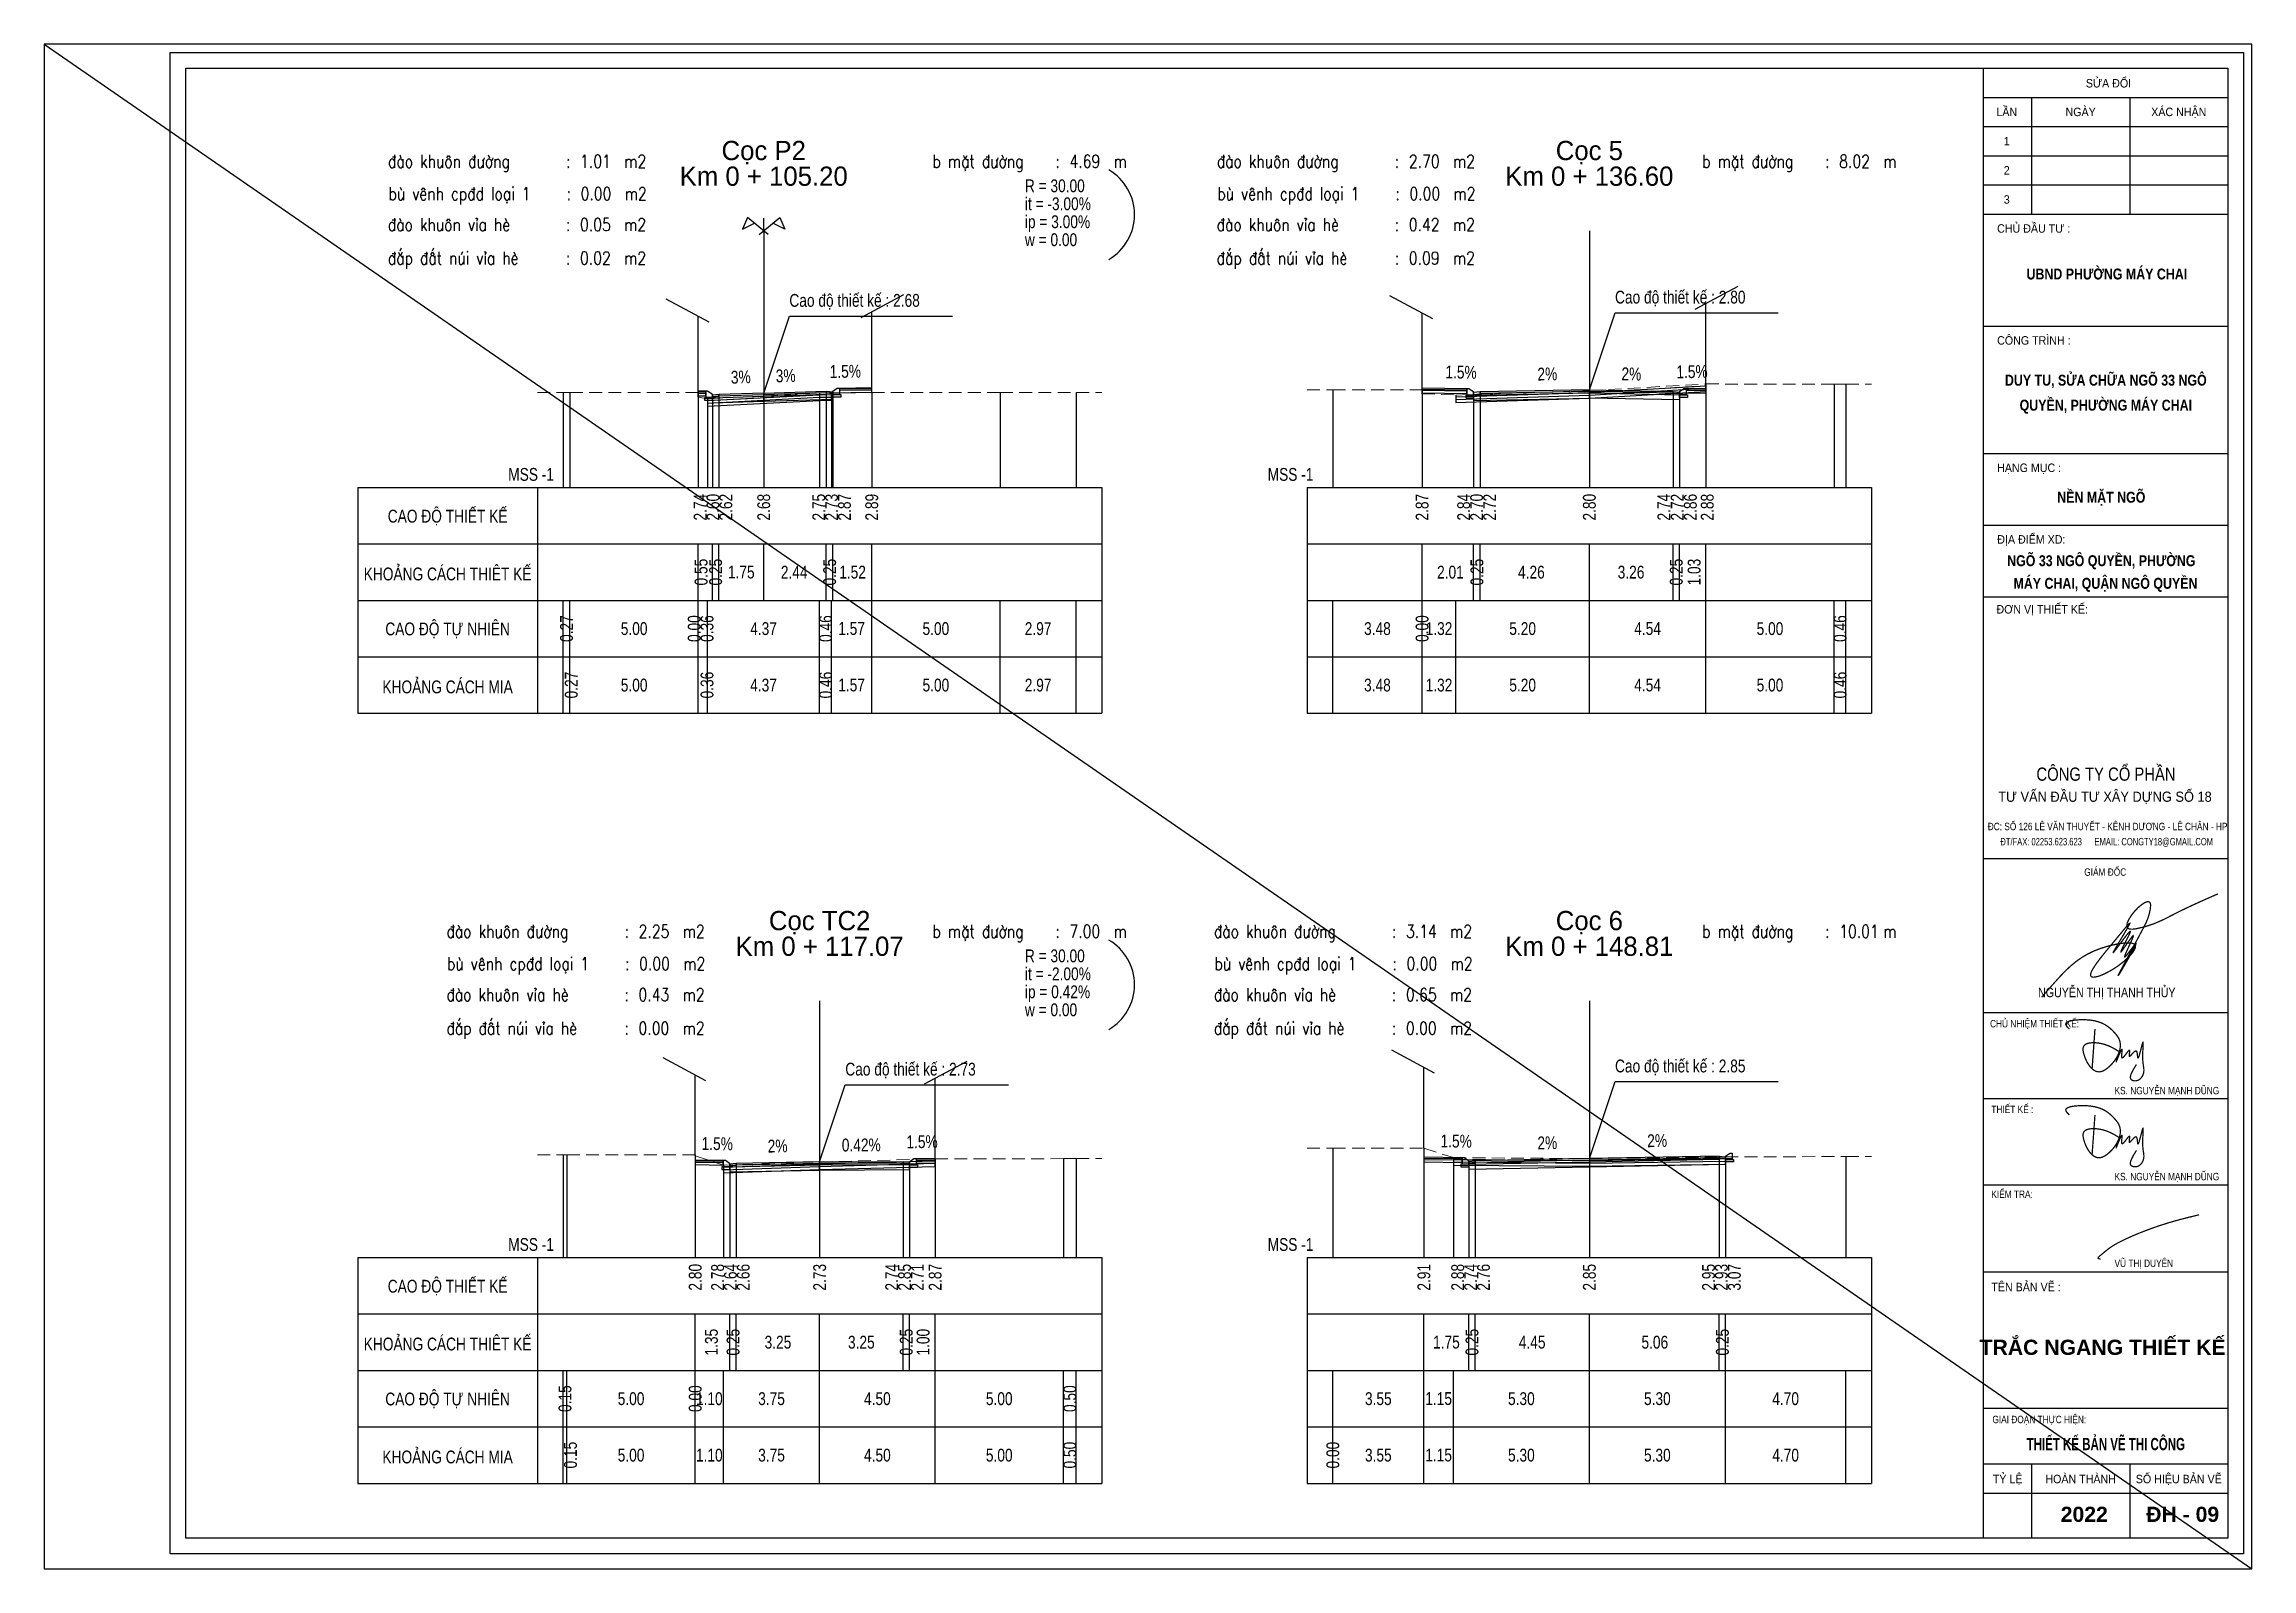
# Model space of a CAD drawing. Header units: inches. Extents: x -58 to 768, y -530 to 197.
# Drawn here: x 589.4 to 675.4, y -160.7 to -101.3 of the extents above; entities that cross this region are included whole.
import ezdxf
from ezdxf.enums import TextEntityAlignment as Align

# ---------------------------------------------------------------- set-up
doc = ezdxf.new("R2010")
doc.units = ezdxf.units.IN
doc.header["$MEASUREMENT"] = 0
doc.linetypes.add('HIDDEN', pattern=[0.375, 0.25, -0.125])
for name, color, linetype in [('Bang TN tu nhien', 3, 'Continuous'), ('BT7-THAY', 7, 'Continuous'), ('DAU_CO', 3, 'Continuous'), ('Dien sieu cao mo rong TN', 3, 'Continuous'), ('Dien thiet ke TN', 2, 'Continuous'), ('Duong cu', 8, 'Continuous'), ('Duong dong trac ngang tu nhien', 9, 'Continuous'), ('ENTTNTHIETKE1', 2, 'Continuous'), ('GHICHU', 7, 'Continuous'), ('KH_VAT', 8, 'Continuous'), ('KHUNGTEN', 5, 'Continuous'), ('Khuon duong1', 14, 'Continuous'), ('Khuon duong4', 14, 'Continuous'), ('Khuon duong8', 14, 'Continuous'), ('Mat duong PD 1', 1, 'Continuous'), ('Ranh dan ngoai PD 1', 3, 'Continuous'), ('T.bao', 6, 'Continuous'), ('thep', 2, 'Continuous'), ('TracNgang', 7, 'Continuous'), ('TXT', 5, 'Continuous'), ('Via he', 6, 'Continuous')]:
    doc.layers.add(name, color=color, linetype=linetype)
for name, color, linetype, lineweight in [('ISO', 153, 'Continuous', 13), ('LC ISO', 160, 'Continuous', 13), ('LC Net dam 1', 30, 'Continuous', 30), ('LC Net khuat', 4, 'HIDDEN', 13), ('LC Net thay', 7, 'Continuous', 25), ('LC Text1', 3, 'Continuous', 20)]:
    doc.layers.add(name, color=color, linetype=linetype, lineweight=lineweight)
doc.layers.add('KCS_Plotter', color=11, linetype='Continuous', plot=False)
doc.styles.add('BangTN', font='viet buddy.shx', dxfattribs={"width": 0.8})
doc.styles.add('LC 3', font='vnsimli.shx', dxfattribs={"width": 0.75})
doc.styles.add('style1', font='')
doc.styles.add('T2', font='', dxfattribs={"width": 0.8})
doc.styles.add('THANG2', font='')
doc.styles.add('VnAvantH-B', font='')
doc.styles.get('style1').set_extended_font_data('.VnAvantH')
doc.styles.get('T2').set_extended_font_data('.VnArialH')
doc.styles.get('THANG2').set_extended_font_data('.VnHelvetInsH', bold=True)
doc.styles.get('VnAvantH-B').set_extended_font_data('.VnAvantH', bold=True)

msp = doc.modelspace()

# ---------------------------------------------------------------- texts
at = {"layer": 'Bang TN tu nhien', "color": 3, "style": 'BangTN', "width": 0.8}
for s, p in [('CAO ĐỘ THIẾT KẾ', (605.084, -119.652)), ('KHOẢNG CÁCH THIÊT KẾ', (605.084, -121.852)), ('CAO ĐỘ TỰ NHIÊN', (605.084, -124.052)), ('KHOẢNG CÁCH MIA', (605.084, -126.252)), ('CAO ĐỘ THIẾT KẾ', (605.084, -149.652)), ('KHOẢNG CÁCH THIÊT KẾ', (605.084, -151.852)), ('CAO ĐỘ TỰ NHIÊN', (605.084, -154.052)), ('KHOẢNG CÁCH MIA', (605.084, -156.252))]:
    msp.add_text(s, height=0.5, dxfattribs=at).set_placement(p, align=Align.MIDDLE)
at = {"layer": 'Dien sieu cao mo rong TN', "style": 'BangTN', "width": 0.8}
for s, p in [('R = 30.00', (627.584, -106.552)), ('it = -3.00%', (627.584, -107.252)), ('ip = 3.00%', (627.584, -107.952)), ('w = 0.00', (627.584, -108.652)), ('R = 30.00', (627.584, -136.552)), ('it = -2.00%', (627.584, -137.252)), ('ip = 0.42%', (627.584, -137.952)), ('w = 0.00', (627.584, -138.652))]:
    msp.add_text(s, height=0.5, dxfattribs=at).set_placement(p, align=Align.TOP_LEFT)
at = {"layer": 'Dien thiet ke TN', "color": 2, "style": 'BangTN', "width": 0.8}
for s, rotation, p in [('3%', 1.71836, (616.522, -114.652)), ('3%', 1.71836, (618.272, -114.6)), ('1.5%', 0.85937, (620.591, -114.43)), ('1.5%', 359.14063, (644.578, -114.462)), ('2%', 1.14576, (647.954, -114.532)), ('2%', 358.85424, (651.214, -114.532)), ('1.5%', 0.85937, (653.591, -114.442)), ('1.5%', 359.14063, (615.588, -144.518)), ('2%', 1.14576, (617.954, -144.608)), ('0.42%', 0.23794, (621.208, -144.569)), ('1.5%', 0.85937, (623.581, -144.44)), ('1.5%', 359.14063, (644.388, -144.418)), ('2%', 1.14576, (647.954, -144.484)), ('2%', 1.14576, (652.234, -144.399))]:
    msp.add_text(s, height=0.5, rotation=rotation, dxfattribs=at).set_placement(p, align=Align.BOTTOM_CENTER)
at = {"layer": 'Dien thiet ke TN', "char_height": 0.5, "attachment_point": 7, "style": 'BangTN'}
for s, insert in [('Cao độ thiết kế : 2.68', (618.404, -111.626)), ('Cao độ thiết kế : 2.80', (650.584, -111.499)), ('Cao độ thiết kế : 2.73', (620.584, -141.575)), ('Cao độ thiết kế : 2.85', (650.584, -141.452))]:
    msp.add_mtext(s, dxfattribs=dict(at, insert=insert))
at = {"layer": 'GHICHU', "color": 0, "style": 'THANG2'}
for s, height, p in [('tr¾c ngang thiÕt kÕ', 0.59123, (669.587, -152.346)), ('2022', 0.5912, (668.873, -158.853)), ('®h - 09', 0.5912, (672.709, -158.853))]:
    msp.add_text(s, height=height, rotation=359.99922, dxfattribs=at).set_placement(p, align=Align.CENTER)
at = {"layer": 'LC Text1', "color": 3, "style": 'LC 3', "width": 0.8}
for s, height, p in [('®µo khu«n ®\xadêng', 0.50002, (602.761, -106.096, 0)), (':', 0.5, (609.701, -106.096, 0)), ('1.01', 0.5, (610.248, -106.096, 0)), ('m2', 0.5, (611.968, -106.096, 0)), ('b mÆt ®\xadêng', 0.50002, (623.982, -106.096, 0)), (':', 0.5, (628.775, -106.096, 0)), ('4.69', 0.5, (629.321, -106.096, 0)), ('m', 0.5, (631.041, -106.096, 0)), ('®µo khu«n ®\xadêng', 0.50002, (635.062, -106.096, 0)), (':', 0.5, (642.003, -106.096, 0)), ('2.70', 0.5, (642.55, -106.096, 0)), ('m2', 0.5, (644.27, -106.096, 0)), ('b mÆt ®\xadêng', 0.50002, (653.982, -106.096, 0)), (':', 0.5, (658.775, -106.096, 0)), ('8.02', 0.5, (659.321, -106.096, 0)), ('m', 0.5, (661.041, -106.096, 0)), ('bï vªnh cp®d lo¹i 1', 0.50002, (602.781, -107.358, 0)), (':', 0.5, (609.722, -107.358, 0)), ('0.00', 0.5, (610.268, -107.358, 0)), ('m2', 0.5, (611.988, -107.358, 0)), ('bï vªnh cp®d lo¹i 1', 0.50002, (635.083, -107.358, 0)), (':', 0.5, (642.024, -107.358, 0)), ('0.00', 0.5, (642.57, -107.358, 0)), ('m2', 0.5, (644.29, -107.358, 0)), ('®µo khu«n vØa hÌ', 0.50002, (602.756, -108.562, 0)), (':', 0.5, (609.697, -108.562, 0)), ('0.05', 0.5, (610.244, -108.562, 0)), ('m2', 0.5, (611.964, -108.562, 0)), ('®µo khu«n vØa hÌ', 0.50002, (635.058, -108.562, 0)), (':', 0.5, (641.999, -108.562, 0)), ('0.42', 0.5, (642.546, -108.562, 0)), ('m2', 0.5, (644.266, -108.562, 0)), ('®¾p ®Êt nói vØa hÌ', 0.50002, (602.756, -109.868, 0)), ('®¾p ®Êt nói vØa hÌ', 0.50002, (635.058, -109.868, 0)), (':', 0.5, (609.697, -109.868, 0)), ('0.02', 0.5, (610.244, -109.868, 0)), ('m2', 0.5, (611.964, -109.868, 0)), (':', 0.5, (641.999, -109.868, 0)), ('0.09', 0.5, (642.546, -109.868, 0)), ('m2', 0.5, (644.266, -109.868, 0)), ('®µo khu«n ®\xadêng', 0.50002, (605.041, -136.096, 0)), (':', 0.5, (611.982, -136.096, 0)), ('2.25', 0.5, (612.528, -136.096, 0)), ('m2', 0.5, (614.248, -136.096, 0)), ('b mÆt ®\xadêng', 0.50002, (623.982, -136.096, 0)), (':', 0.5, (628.775, -136.096, 0)), ('7.00', 0.5, (629.321, -136.096, 0)), ('m', 0.5, (631.041, -136.096, 0)), ('®µo khu«n ®\xadêng', 0.50002, (634.951, -136.096, 0)), (':', 0.5, (641.892, -136.096, 0)), ('3.14', 0.5, (642.438, -136.096, 0)), ('m2', 0.5, (644.158, -136.096, 0)), ('b mÆt ®\xadêng', 0.50002, (653.982, -136.096, 0)), (':', 0.5, (658.775, -136.096, 0)), ('10.01', 0.5, (659.321, -136.096, 0)), ('m', 0.5, (661.041, -136.096, 0)), ('bï vªnh cp®d lo¹i 1', 0.50002, (605.061, -137.358, 0)), (':', 0.5, (612.002, -137.358, 0)), ('0.00', 0.5, (612.549, -137.358, 0)), ('m2', 0.5, (614.269, -137.358, 0)), ('bï vªnh cp®d lo¹i 1', 0.50002, (634.971, -137.358, 0)), (':', 0.5, (641.912, -137.358, 0)), ('0.00', 0.5, (642.458, -137.358, 0)), ('m2', 0.5, (644.178, -137.358, 0)), ('®µo khu«n vØa hÌ', 0.50002, (605.037, -138.562, 0)), (':', 0.5, (611.978, -138.562, 0)), ('0.43', 0.5, (612.524, -138.562, 0)), ('m2', 0.5, (614.244, -138.562, 0)), ('®µo khu«n vØa hÌ', 0.50002, (634.947, -138.562, 0)), (':', 0.5, (641.888, -138.562, 0)), ('0.65', 0.5, (642.434, -138.562, 0)), ('m2', 0.5, (644.154, -138.562, 0)), ('®¾p ®Êt nói vØa hÌ', 0.50002, (605.037, -139.868, 0)), ('0.00', 0.5, (612.524, -139.868, 0)), ('m2', 0.5, (614.244, -139.868, 0)), ('®¾p ®Êt nói vØa hÌ', 0.50002, (634.947, -139.868, 0)), ('0.00', 0.5, (642.434, -139.868, 0)), ('m2', 0.5, (644.154, -139.868, 0)), (':', 0.5, (611.978, -139.868, 0)), (':', 0.5, (641.888, -139.868, 0))]:
    msp.add_text(s, height=height, rotation=359.99922, dxfattribs=at).set_placement(p)
at = {"layer": 'LC Text1', "color": 3, "style": 'BangTN'}
for s, p in [('Cọc P2', (617.404, -105.802)), ('Cọc 5', (649.584, -105.802)), ('Km 0 + 105.20', (617.404, -106.802)), ('Km 0 + 136.60', (649.584, -106.802)), ('Cọc TC2', (619.584, -135.802)), ('Cọc 6', (649.584, -135.802)), ('Km 0 + 117.07', (619.584, -136.802)), ('Km 0 + 148.81', (649.584, -136.802))]:
    msp.add_text(s, height=0.75, dxfattribs=at).set_placement(p, align=Align.CENTER)
at = {"layer": 'LC Text1', "color": 3, "char_height": 0.5, "style": 'BangTN'}
for insert, attachment_point in [((609.23, -118.302), 9), ((637.046, -118.302), 7), ((609.23, -148.302), 9), ((637.046, -148.302), 7)]:
    msp.add_mtext('MSS -1', dxfattribs=dict(at, insert=insert, attachment_point=attachment_point))
at = {"layer": 'TracNgang', "color": 2, "style": 'BangTN', "width": 0.8}
for s, p in [('2.74', (614.927, -118.802)), ('2.60', (615.427, -118.802)), ('2.62', (615.927, -118.802)), ('2.68', (617.404, -118.802)), ('2.75', (619.55, -118.802)), ('2.73', (620.05, -118.802)), ('2.87', (620.55, -118.802)), ('2.89', (621.614, -118.802)), ('2.87', (643.064, -118.802)), ('2.84', (644.685, -118.802)), ('2.70', (645.19, -118.802)), ('2.72', (645.698, -118.802)), ('2.80', (649.584, -118.802)), ('2.74', (652.486, -118.802)), ('2.72', (653.009, -118.802)), ('2.86', (653.52, -118.802)), ('2.88', (654.179, -118.802)), ('2.80', (614.734, -148.802)), ('2.78', (615.606, -148.802)), ('2.64', (616.106, -148.802)), ('2.66', (616.606, -148.802)), ('2.73', (619.584, -148.802)), ('2.74', (622.392, -148.802)), ('2.85', (622.892, -148.802)), ('2.71', (623.392, -148.802)), ('2.87', (624.084, -148.802)), ('2.91', (643.134, -148.802)), ('2.88', (644.452, -148.802)), ('2.74', (644.957, -148.802)), ('2.76', (645.456, -148.802)), ('2.85', (649.584, -148.802)), ('2.95', (654.23, -148.802)), ('2.93', (654.729, -148.802)), ('3.07', (655.234, -148.802))]:
    msp.add_text(s, height=0.5, rotation=90, dxfattribs=at).set_placement(p, align=Align.MIDDLE_RIGHT)
for s, p in [('0.55', (614.963, -121.852)), ('0.25', (615.529, -121.852)), ('0.25', (619.973, -121.852)), ('0.25', (645.201, -121.852)), ('0.25', (652.971, -121.852)), ('1.03', (653.666, -121.852)), ('1.35', (615.365, -151.852)), ('0.25', (616.209, -151.852)), ('0.25', (622.959, -151.852)), ('1.00', (623.615, -151.852)), ('0.25', (645.009, -151.852)), ('0.25', (654.769, -151.852))]:
    msp.add_text(s, height=0.5, rotation=90, dxfattribs=at).set_placement(p, align=Align.MIDDLE)
for s, p in [('1.75', (616.529, -121.852)), ('2.44', (618.591, -121.852)), ('1.52', (620.867, -121.852)), ('2.01', (644.169, -121.852)), ('4.26', (647.325, -121.852)), ('3.26', (651.209, -121.852)), ('3.25', (617.959, -151.852)), ('3.25', (621.209, -151.852)), ('1.75', (644.013, -151.852)), ('4.45', (647.355, -151.852)), ('5.06', (652.135, -151.852))]:
    msp.add_text(s, height=0.5, dxfattribs=at).set_placement(p, align=Align.MIDDLE)
at = {"layer": 'TracNgang', "color": 3, "style": 'BangTN', "width": 0.8}
for s, p in [('0.27', (609.719, -124.052)), ('0.00', (614.694, -124.052)), ('0.36', (615.194, -124.052)), ('0.46', (619.814, -124.052)), ('0.00', (643.064, -124.052)), ('0.46', (659.354, -124.052)), ('0.27', (609.902, -126.252)), ('0.36', (615.194, -126.252)), ('0.46', (619.814, -126.252)), ('0.46', (659.354, -126.252)), ('0.15', (609.659, -154.052)), ('0.00', (614.734, -154.052)), ('0.50', (629.334, -154.052)), ('0.15', (609.872, -156.252)), ('0.50', (629.334, -156.252)), ('0.00', (639.584, -156.252))]:
    msp.add_text(s, height=0.5, rotation=90, dxfattribs=at).set_placement(p, align=Align.MIDDLE)
for s, p in [('5.00', (612.354, -124.052)), ('4.37', (617.399, -124.052)), ('1.57', (620.829, -124.052)), ('5.00', (624.114, -124.052)), ('2.97', (628.099, -124.052)), ('3.48', (641.324, -124.052)), ('1.32', (643.724, -124.052)), ('5.20', (646.984, -124.052)), ('4.54', (651.854, -124.052)), ('5.00', (656.624, -124.052)), ('5.00', (612.354, -126.252)), ('4.37', (617.399, -126.252)), ('1.57', (620.829, -126.252)), ('5.00', (624.114, -126.252)), ('2.97', (628.099, -126.252)), ('3.48', (641.324, -126.252)), ('1.32', (643.724, -126.252)), ('5.20', (646.984, -126.252)), ('4.54', (651.854, -126.252)), ('5.00', (656.624, -126.252)), ('5.00', (612.234, -154.052)), ('1.10', (615.284, -154.052)), ('3.75', (617.709, -154.052)), ('4.50', (621.834, -154.052)), ('5.00', (626.584, -154.052)), ('3.55', (641.359, -154.052)), ('1.15', (643.709, -154.052)), ('5.30', (646.934, -154.052)), ('5.30', (652.234, -154.052)), ('4.70', (657.234, -154.052)), ('5.00', (612.234, -156.252)), ('1.10', (615.284, -156.252)), ('3.75', (617.709, -156.252)), ('4.50', (621.834, -156.252)), ('5.00', (626.584, -156.252)), ('3.55', (641.359, -156.252)), ('1.15', (643.709, -156.252)), ('5.30', (646.934, -156.252)), ('5.30', (652.234, -156.252)), ('4.70', (657.234, -156.252))]:
    msp.add_text(s, height=0.5, dxfattribs=at).set_placement(p, align=Align.MIDDLE)

# ---------------------------------------------------------------- blocks, each defined once
blk = doc.blocks.new('ChieuDungVat1.dwg')
at = {"layer": 'KH_VAT', "color": 6}
for points in [[(2.09, 14.6), (-6.27, 19.07)], [(0, 0), (0, 15.72)]]:
    blk.add_lwpolyline(points, dxfattribs=at)
blk = doc.blocks.new('ChieuDungVat2.dwg')
at = {"layer": 'KH_VAT', "color": 6}
for points in [[(-2.09, 14.6), (6.27, 19.07)], [(0, 0), (0, 15.72)]]:
    blk.add_lwpolyline(points, dxfattribs=at)
blk = doc.blocks.new('bovia')
at = {"layer": 'LC Net thay'}
blk.add_line((0, -0.23), (0, -0.25), dxfattribs=at)
blk.add_lwpolyline([(0, -0.23), (0.26, -0.23), (0.26, -0.131, 0.250765), (0.251, -0.114), (0.085, -0.003, 0.148069), (0.074, 0), (0, 0)], format="xyb", close=True, dxfattribs=at)
blk.add_lwpolyline([(0.26, -0.25), (-0.05, -0.25), (-0.05, -0.35), (0.26, -0.35), (0.26, -0.23)], dxfattribs=at)
blk = doc.blocks.new('chu ki Miss Duyen')
at = {"layer": 'ISO', "ltscale": 2, "const_width": 40}
blk.add_lwpolyline([(843, 225), (838, 225), (836, 225), (834, 225), (832, 225), (830, 226), (828, 226), (827, 226), (826, 226), (825, 226), (824, 226), (823, 226), (821, 226), (820, 227), (819, 227), (818, 227), (817, 227), (816, 227), (815, 227), (814, 227), (813, 228), (812, 228), (810, 228), (809, 228), (808, 228), (807, 229), (806, 229), (805, 229), (804, 229), (803, 230), (801, 230), (800, 230), (799, 230), (798, 231), (797, 231), (795, 231), (794, 232), (793, 232), (792, 232), (791, 233), (789, 233), (788, 233), (787, 234), (786, 234), (785, 235), (783, 235), (782, 235), (781, 236), (780, 236), (779, 237), (778, 237), (777, 238), (776, 238), (776, 238), (775, 238), (775, 239), (774, 239), (774, 239), (773, 239), (773, 240), (772, 240), (771, 240), (771, 240), (770, 241), (770, 241), (769, 241), (769, 242), (768, 242), (768, 242), (767, 242), (767, 243), (766, 243), (766, 243), (765, 244), (765, 244), (765, 244), (764, 245), (764, 245), (763, 245), (763, 246), (762, 246), (762, 246), (762, 247), (761, 247), (761, 247), (760, 248), (760, 248), (760, 248), (759, 249), (759, 249), (759, 249), (758, 250), (758, 250), (758, 250), (758, 251), (757, 251), (757, 251), (757, 252), (756, 252), (756, 253), (756, 253), (756, 253), (756, 254), (755, 254), (755, 255), (755, 255), (755, 255), (755, 256), (755, 256), (754, 257), (754, 257), (754, 257), (754, 258), (754, 258), (754, 259), (754, 259), (754, 260), (754, 260), (754, 260), (754, 261), (754, 261), (754, 262), (754, 262), (754, 263), (754, 263), (754, 263), (754, 264), (754, 264), (754, 265), (754, 265), (754, 266), (754, 266), (754, 267), (754, 267), (755, 268), (755, 268), (755, 269), (755, 269), (755, 270), (755, 270), (755, 270), (756, 271), (756, 271), (756, 272), (756, 272), (756, 273), (757, 273), (757, 274), (757, 274), (757, 275), (758, 275), (758, 276), (758, 276), (758, 277), (759, 277), (759, 278), (759, 278), (759, 279), (760, 279), (760, 280), (760, 280), (761, 281), (761, 281), (761, 282), (762, 282), (762, 283), (762, 283), (763, 284), (763, 284), (763, 285), (764, 285), (764, 286), (764, 286), (765, 287), (766, 288), (767, 289), (767, 290), (768, 291), (769, 293), (770, 294), (771, 295), (771, 296), (772, 297), (773, 298), (774, 299), (775, 300), (776, 301), (777, 302), (778, 303), (778, 304), (780, 306), (781, 307), (782, 308), (783, 309), (784, 310), (785, 311), (786, 312), (786, 312), (787, 313), (788, 314), (789, 315), (790, 316), (791, 317), (792, 318), (792, 319), (793, 320), (794, 321), (795, 322), (796, 323), (797, 324), (797, 324), (798, 325), (799, 326), (800, 327), (801, 328), (801, 329), (802, 330), (803, 330), (804, 331), (805, 332), (805, 333), (806, 334), (807, 335), (808, 336), (808, 336), (809, 337), (810, 338), (811, 339), (811, 340), (812, 340), (813, 341), (814, 343), (816, 344), (817, 346), (819, 348), (820, 349), (822, 351), (823, 352), (824, 354), (826, 355), (827, 357), (829, 358), (830, 360), (831, 361), (834, 364), (840, 370), (842, 372), (845, 376), (848, 379), (851, 382), (853, 386), (856, 389), (859, 392), (862, 395), (865, 398), (867, 401), (870, 404), (873, 407), (876, 411), (879, 414), (882, 417), (885, 420), (887, 423), (890, 427), (893, 430), (896, 433), (899, 436), (902, 440), (905, 443), (908, 446), (911, 449), (914, 453), (917, 456), (920, 459), (923, 462), (926, 466), (928, 469), (931, 472), (934, 476), (937, 479), (940, 482), (943, 486), (946, 489), (949, 492), (953, 495), (956, 499), (959, 502), (962, 505), (965, 509), (968, 512), (971, 515), (974, 519), (977, 522), (980, 525), (983, 529), (986, 532), (989, 535), (992, 538), (996, 542), (999, 545), (1002, 548), (1005, 552), (1008, 555), (1011, 558), (1014, 561), (1017, 565), (1021, 568), (1024, 571), (1027, 574), (1030, 578), (1033, 581), (1036, 584), (1040, 587), (1043, 591), (1046, 594), (1049, 596), (1052, 600), (1056, 603), (1059, 606), (1062, 610), (1065, 613), (1069, 616), (1072, 619), (1075, 622), (1078, 625), (1082, 628), (1085, 631), (1088, 634), (1091, 637), (1095, 640), (1098, 643), (1101, 646), (1105, 649), (1108, 652), (1111, 655), (1114, 658), (1118, 661), (1121, 664), (1124, 667), (1128, 670), (1131, 673), (1134, 676), (1138, 679), (1141, 682), (1144, 685), (1148, 688), (1151, 691), (1154, 694), (1158, 697), (1161, 700), (1165, 702), (1168, 705), (1171, 708), (1175, 711), (1178, 714), (1182, 717), (1185, 720), (1188, 722), (1192, 725), (1195, 728), (1199, 731), (1202, 734), (1205, 736), (1209, 739), (1212, 742), (1216, 745), (1219, 747), (1223, 750), (1226, 753), (1229, 756), (1233, 758), (1236, 761), (1240, 764), (1243, 767), (1247, 769), (1250, 772), (1254, 775), (1257, 777), (1261, 780), (1264, 783), (1268, 785), (1271, 788), (1275, 791), (1278, 793), (1282, 796), (1285, 799), (1289, 801), (1292, 804), (1296, 807), (1299, 809), (1303, 812), (1306, 815), (1310, 817), (1313, 820), (1317, 822), (1320, 825), (1324, 828), (1327, 830), (1331, 833), (1335, 835), (1338, 838), (1342, 840), (1345, 843), (1349, 846), (1352, 848), (1356, 851), (1360, 853), (1363, 856), (1367, 858), (1370, 861), (1374, 863), (1377, 866), (1381, 868), (1385, 871), (1392, 876), (1399, 881), (1406, 886), (1413, 891), (1421, 896), (1428, 901), (1435, 906), (1442, 911), (1447, 915), (1457, 921), (1464, 926), (1471, 931), (1479, 936), (1486, 941), (1493, 946), (1501, 950), (1508, 955), (1515, 960), (1523, 965), (1530, 970), (1537, 975), (1545, 980), (1552, 984), (1559, 989), (1567, 994), (1574, 999), (1582, 1004), (1589, 1008), (1596, 1013), (1604, 1018), (1611, 1023), (1619, 1028), (1626, 1032), (1634, 1037), (1641, 1042), (1648, 1046), (1656, 1051), (1663, 1056), (1671, 1061), (1678, 1065), (1686, 1070), (1693, 1075), (1701, 1079), (1708, 1084), (1716, 1089), (1723, 1093), (1731, 1098), (1738, 1103), (1746, 1107), (1753, 1112), (1761, 1116), (1769, 1121), (1776, 1126), (1784, 1130), (1791, 1135), (1799, 1139), (1806, 1144), (1814, 1148), (1822, 1153), (1829, 1158), (1837, 1162), (1844, 1167), (1852, 1171), (1860, 1176), (1867, 1180), (1875, 1185), (1882, 1189), (1890, 1194), (1898, 1198), (1905, 1203), (1913, 1207), (1921, 1212), (1928, 1216), (1936, 1220), (1943, 1225), (1951, 1229), (1959, 1234), (1964, 1237), (1974, 1243), (1982, 1247), (1989, 1251), (1997, 1256), (2005, 1260), (2012, 1265), (2020, 1269), (2028, 1273), (2036, 1278), (2043, 1282), (2051, 1286), (2059, 1291), (2066, 1295), (2074, 1299), (2082, 1304), (2089, 1308), (2097, 1312), (2105, 1317), (2113, 1321), (2120, 1325), (2128, 1330), (2136, 1334), (2144, 1338), (2151, 1342), (2159, 1347), (2167, 1351), (2175, 1355), (2182, 1359), (2190, 1364), (2198, 1368), (2206, 1372), (2213, 1376), (2221, 1381), (2229, 1385), (2237, 1389), (2244, 1393), (2252, 1397), (2260, 1402), (2268, 1406), (2276, 1410), (2283, 1414), (2291, 1418), (2299, 1422), (2307, 1426), (2315, 1431), (2322, 1435), (2330, 1439), (2338, 1443), (2346, 1447), (2354, 1451), (2361, 1455), (2369, 1459), (2377, 1464), (2385, 1468), (2393, 1472), (2401, 1476), (2408, 1480), (2416, 1484), (2424, 1488), (2432, 1492), (2440, 1496), (2448, 1500), (2456, 1504), (2463, 1508), (2471, 1512), (2479, 1516), (2487, 1520), (2495, 1524), (2503, 1528), (2511, 1532), (2519, 1536), (2526, 1540), (2534, 1544), (2542, 1548), (2550, 1552), (2558, 1556), (2566, 1560), (2574, 1564), (2582, 1568), (2590, 1572), (2598, 1575), (2606, 1579), (2613, 1583), (2621, 1587), (2629, 1591), (2637, 1595), (2645, 1599), (2653, 1603), (2661, 1607), (2669, 1610), (2677, 1614), (2685, 1618), (2693, 1622), (2701, 1626), (2709, 1630), (2717, 1633), (2725, 1637), (2733, 1641), (2741, 1645), (2749, 1649), (2756, 1652), (2764, 1656), (2772, 1660), (2780, 1664), (2788, 1668), (2796, 1671), (2804, 1675), (2812, 1679), (2820, 1683), (2828, 1686), (2836, 1690), (2844, 1694), (2852, 1698), (2860, 1701), (2868, 1705), (2876, 1709), (2884, 1712), (2892, 1716), (2900, 1720), (2908, 1723), (2916, 1727), (2925, 1731), (2933, 1734), (2941, 1738), (2949, 1742), (2957, 1745), (2965, 1749), (2973, 1753), (2981, 1756), (2989, 1760), (2997, 1763), (3005, 1767), (3013, 1771), (3021, 1774), (3029, 1778), (3037, 1781), (3045, 1785), (3053, 1789), (3061, 1792), (3069, 1796), (3078, 1799), (3086, 1803), (3094, 1806), (3102, 1810), (3110, 1813), (3118, 1817), (3126, 1820), (3134, 1824), (3142, 1827), (3150, 1831), (3156, 1833), (3167, 1838), (3175, 1841), (3183, 1845), (3191, 1848), (3199, 1852), (3207, 1855), (3215, 1859), (3223, 1862), (3232, 1866), (3240, 1869), (3248, 1873), (3256, 1876), (3264, 1879), (3272, 1883), (3280, 1886), (3288, 1890), (3297, 1893), (3305, 1896), (3313, 1900), (3321, 1903), (3329, 1907), (3337, 1910), (3345, 1913), (3354, 1917), (3362, 1920), (3370, 1923), (3378, 1927), (3386, 1930), (3394, 1933), (3403, 1937), (3411, 1940), (3419, 1944), (3427, 1947), (3435, 1950), (3452, 1957), (3468, 1963), (3484, 1970), (3501, 1977), (3517, 1983), (3534, 1990), (3550, 1996), (3566, 2003), (3583, 2009), (3599, 2016), (3616, 2022), (3632, 2029), (3648, 2035), (3665, 2042), (3681, 2048), (3698, 2055), (3714, 2061), (3731, 2068), (3747, 2074), (3763, 2081), (3780, 2087), (3796, 2093), (3813, 2100), (3828, 2106)], dxfattribs=at)
blk = doc.blocks.new('nguyen thi thanh thuy')
at = {"layer": 'ISO', "ltscale": 2, "const_width": 40}
blk.add_lwpolyline([(-2685, -1690, -0.006388), (-2178, -1117, -0.008557), (-1977, -905, -0.017087), (-1770, -708, -0.102087), (-833, -161, -0.039833), (-270, -16, -0.020512), (-90, 8, -0.044497), (98, 9, -0.05587), (182, -8, -0.113633), (236, -42, -0.176433), (258, -92, -0.077033), (254, -135, -0.069534), (223, -210, -0.038569), (166, -296, -0.030368), (57, -421, -0.082382), (-675, -942, -0.035158), (-905, -1035, -0.04441), (-1026, -1062, -0.066948), (-1091, -1062, -0.143409), (-1132, -1043, -0.176131), (-1149, -1007, -0.069024), (-1148, -973, -0.059887), (-1131, -911, -0.036714), (-1079, -807, -0.019023), (-1000, -683, -0.011006), (-898, -542, -0.01042), (-645, -222, 0.001355), (-76, 463, -0.031231), (69, 631, -0.180623), (82, 640, -0.602198), (84, 631, -0.055981), (56, 570, -0.010846), (-28, 418, 0.000464), (-371, -161, 0.02324), (-439, -286, 1.627113), (-437, -292, 0.049833), (-397, -245, 0.005496), (-91, 162, -0.011697), (26, 311, -0.051381), (82, 370, -0.288592), (95, 376, -0.379106), (97, 362, -0.040394), (80, 315, -0.015043), (4, 153, 0.026859), (-200, -261, 0.160173), (-204, -278, 0.62441), (-195, -273, 0.034188), (-141, -204, -0.015387), (148, 200, -0.034245), (183, 240, -0.377171), (195, 246, -0.275743), (195, 230, -0.039705), (162, 143, -0.007154), (29, -150, 0.010269), (-53, -335, 0.059207), (-81, -418, 0.494242), (-78, -431, 0.209425), (-61, -421, 0.031522), (-22, -378, 0.012151), (92, -232, -0.015412), (249, -26, -0.066877), (274, -2, -1.012313), (279, -8, -0.055225), (269, -38, -0.019501), (211, -159, -0.008968), (2, -538, -0.00525), (-207, -898, -0.041875), (-284, -1018, -0.365695), (-264, -970, -0.007459), (-39, -543, 0.000828), (491, 447, 0.016244), (598, 659, 0.05881), (711, 1009, 0.039413), (734, 1174, 0.060004), (730, 1242, 0.240646), (692, 1298, 0.134453), (647, 1305, 0.071372), (590, 1291, 0.040684), (523, 1258, 0.056501), (335, 1112, 0.071752), (65, 772, 0.045704), (5, 642, 0.058573), (-12, 565, 0.116475), (-5, 505, 0.165912), (30, 466, 0.096245), (88, 446, 0.048338), (165, 443, 0.036618), (301, 460, 0.062636), (1097, 724, 0.01049), (1469, 913, -0.006081), (1725, 1041, -0.007252), (2275, 1297, -0.003845), (2852, 1552)], format="xyb", dxfattribs=at)
blk = doc.blocks.new('Nguyen Manh Dung')
at = {"layer": 'LC ISO', "const_width": 60}
for points in [[(-1870, 1732), (-1922, 1783), (-1970, 1833), (-2008, 1881), (-2021, 1904), (-2030, 1922), (-2036, 1946), (-2036, 1965), (-2032, 1984), (-2024, 2001), (-2013, 2017), (-1997, 2033), (-1956, 2060), (-1902, 2084), (-1839, 2104), (-1766, 2121), (-1686, 2135), (-1601, 2145), (-1512, 2153), (-1330, 2161), (-1222, 2162), (-1153, 2160), (-1069, 2157), (-989, 2152), (-911, 2144), (-837, 2135), (-695, 2110), (-564, 2078), (-443, 2038), (-329, 1991), (-223, 1936), (-123, 1874), (-29, 1805), (62, 1728), (149, 1645), (256, 1528), (315, 1458), (354, 1407), (390, 1354), (422, 1299), (437, 1269), (469, 1185), (484, 1126), (494, 1065), (499, 1003), (499, 941), (494, 878), (485, 814), (471, 750), (453, 686), (431, 622), (405, 559), (376, 496), (307, 372), (227, 253), (136, 140), (37, 34), (-37, -34), (-125, -106), (-181, -145), (-238, -181), (-295, -210), (-353, -234), (-410, -250), (-483, -260), (-523, -259), (-578, -251), (-632, -234), (-684, -211), (-736, -180), (-785, -143), (-833, -100), (-879, -52), (-923, 1), (-965, 58), (-1005, 119), (-1042, 183), (-1077, 249), (-1138, 388), (-1194, 552), (-1208, 601), (-1223, 671), (-1233, 739), (-1236, 803), (-1230, 862), (-1211, 919), (-1186, 959), (-1148, 997), (-1101, 1027), (-1045, 1052), (-983, 1070), (-915, 1083), (-844, 1090), (-769, 1093), (-693, 1092), (-616, 1088), (-517, 1077), (-468, 1069), (-329, 1041), (-199, 1004), (-78, 960), (38, 909), (148, 854), (254, 795), (460, 671)], [(-814, -118), (-802, 50), (-790, 217), (-778, 385), (-765, 552), (-753, 720), (-741, 888), (-729, 1055), (-717, 1223), (-705, 1390), (-693, 1558), (-681, 1725)], [(477, 775), (449, 689), (422, 605), (409, 565), (396, 525), (384, 487), (373, 450), (361, 415), (351, 382), (342, 351), (333, 323), (325, 298), (319, 275), (313, 256), (309, 240), (306, 227), (304, 218), (304, 214), (305, 213), (306, 215), (308, 217), (310, 221), (313, 227), (315, 232), (318, 240), (326, 258), (336, 280), (346, 306), (358, 334), (370, 365), (384, 398), (398, 433), (427, 504), (457, 575), (472, 609), (486, 641), (500, 671), (514, 699), (526, 723), (538, 744), (548, 761), (553, 767), (557, 773), (561, 777), (565, 780), (568, 781), (571, 781), (573, 779), (575, 776), (576, 771), (577, 764), (578, 756), (578, 746), (577, 735), (577, 723), (575, 695), (572, 664), (569, 631), (565, 596), (560, 527), (558, 494), (558, 464), (560, 438), (561, 426), (564, 416), (566, 408), (570, 401), (574, 395), (580, 391), (584, 390), (590, 390), (597, 392), (605, 396), (613, 401), (622, 408), (631, 416), (641, 425), (662, 447), (684, 472), (707, 500), (731, 530), (779, 593), (802, 623), (825, 652), (846, 678), (866, 701), (875, 710), (884, 719), (892, 726), (900, 732), (906, 737), (913, 740), (918, 741), (922, 740), (926, 737), (929, 732), (931, 725), (931, 717), (932, 706), (931, 694), (930, 680), (929, 666), (925, 634), (920, 601), (915, 568), (912, 536), (910, 522), (909, 508), (909, 496), (909, 485), (911, 476), (913, 469), (914, 466), (920, 461), (925, 461), (931, 462), (937, 465), (945, 470), (953, 476), (962, 484), (971, 493), (981, 503), (1003, 526), (1026, 551), (1076, 605), (1101, 632), (1126, 657), (1150, 679), (1162, 688), (1173, 697), (1184, 704), (1195, 709), (1205, 713), (1214, 715), (1223, 715), (1228, 715), (1239, 710), (1246, 704), (1252, 697), (1258, 688), (1263, 677), (1267, 665), (1275, 639), (1281, 609), (1286, 576), (1290, 543), (1293, 510), (1296, 479), (1299, 451), (1302, 426), (1304, 416), (1306, 405), (1308, 399), (1310, 394), (1312, 389), (1315, 387), (1318, 385), (1321, 385), (1324, 387), (1327, 389), (1331, 393), (1334, 399), (1342, 412), (1350, 430), (1359, 452), (1368, 477), (1377, 505), (1386, 536), (1396, 569), (1406, 605), (1426, 679), (1466, 833), (1475, 870), (1485, 906), (1494, 941), (1502, 973), (1510, 1003), (1518, 1031), (1524, 1055), (1531, 1075), (1538, 1095), (1541, 1104), (1545, 1112), (1549, 1116), (1552, 1117), (1554, 1113), (1556, 1106), (1557, 1095), (1558, 1081), (1558, 1065), (1558, 1045), (1557, 1023), (1557, 998), (1556, 971), (1554, 942), (1553, 911), (1552, 878), (1550, 844), (1546, 772), (1543, 696), (1540, 617), (1538, 537), (1537, 458), (1537, 381), (1540, 306), (1541, 276), (1544, 237), (1547, 204), (1550, 173), (1557, 113), (1565, 57), (1573, 5), (1580, -45), (1586, -93), (1590, -139), (1592, -185), (1590, -230), (1584, -276), (1580, -299), (1573, -328), (1568, -347), (1560, -371), (1551, -395), (1540, -419), (1528, -444), (1515, -467), (1501, -491), (1485, -513), (1469, -535), (1451, -556), (1432, -576), (1412, -594), (1390, -611), (1368, -626), (1344, -640), (1320, -652), (1288, -663), (1267, -668), (1239, -673), (1211, -676), (1183, -677), (1155, -676), (1128, -673), (1103, -668), (1079, -662), (1056, -653), (1039, -645), (1019, -632), (1004, -620), (992, -605), (982, -590), (975, -573), (970, -555), (966, -536), (965, -516), (966, -494), (969, -472), (973, -449), (979, -424), (987, -399), (996, -373), (1006, -346), (1018, -319), (1031, -291), (1060, -233), (1093, -172), (1128, -111), (1166, -48), (1246, 81)]]:
    blk.add_lwpolyline(points, dxfattribs=at)
blk = doc.blocks.new('khung vpn')
at = {"layer": 'Defpoints'}
for p, q in [((52556.46, -4195.446), (52498.758, -4195.446)), ((52498.758, -4195.446), (52498.758, -4235.276)), ((52556.46, -4235.276), (52556.46, -4195.446)), ((52498.758, -4235.276), (52556.46, -4235.276))]:
    blk.add_line(p, q, dxfattribs=at)
at = {"layer": 'KHUNGTEN'}
blk.add_lwpolyline([(52556.243, -4234.885), (52502.048, -4234.885), (52502.048, -4195.662), (52556.243, -4195.662)], close=True, dxfattribs=at)
at = {"layer": 'T.bao'}
for p, q in [((52549.443, -4196.835), (52555.832, -4196.835)), ((52550.703, -4196.835), (52550.703, -4199.885)), ((52553.267, -4196.835), (52553.267, -4199.885)), ((52549.443, -4197.598), (52555.832, -4197.598)), ((52549.443, -4198.36), (52555.832, -4198.36)), ((52549.443, -4199.123), (52555.832, -4199.123)), ((52549.443, -4222.987), (52555.832, -4222.987)), ((52549.443, -4225.241), (52555.832, -4225.241)), ((52549.443, -4227.516), (52555.832, -4227.516)), ((52549.443, -4232.534), (52555.832, -4232.534)), ((52550.703, -4232.534), (52550.703, -4234.474)), ((52553.267, -4232.534), (52553.267, -4234.474)), ((52549.443, -4233.296), (52555.832, -4233.296))]:
    blk.add_line(p, q, dxfattribs=at)
at = {"layer": 'thep'}
for p, q in [((52549.443, -4199.885), (52555.832, -4199.885)), ((52549.443, -4202.81), (52555.832, -4202.81)), ((52549.443, -4206.138), (52555.832, -4206.138)), ((52549.443, -4208.009), (52555.832, -4208.009)), ((52549.443, -4209.881), (52555.832, -4209.881)), ((52549.443, -4216.721), (52555.832, -4216.721)), ((52549.443, -4220.741), (52555.832, -4220.741)), ((52549.443, -4231.083), (52555.832, -4231.083))]:
    blk.add_line(p, q, dxfattribs=at)
for points in [[(52555.832, -4234.474), (52502.459, -4234.474), (52502.459, -4196.073), (52555.832, -4196.073)], [(52555.832, -4196.073), (52555.832, -4234.474), (52549.443, -4234.474), (52549.443, -4196.073)]]:
    blk.add_lwpolyline(points, close=True, dxfattribs=at)
at = {"layer": 'TXT', "linetype": 'Continuous'}
blk.add_line((52555.832, -4196.073), (52555.832, -4234.474), dxfattribs=at)
at = {"layer": 'ISO', "xscale": 0.0007999999999999995, "yscale": 0.0007999999999999995, "zscale": 0.0007999999999999995, "rotation": 352.0676215534355}
blk.add_blockref('chu ki Miss Duyen', (52551.816, -4227.273), dxfattribs=at)
at = {"layer": 'LC Net dam 1'}
for name, p, xscale, yscale, zscale in [('nguyen thi thanh thuy', (52553.202, -4218.934), 0.0008320000000000002, 0.0008320000000000002, 0.0008320000000000002), ('Nguyen Manh Dung', (52552.742, -4222.147), 0.0005625000000000002, 0.0005625000000000002, 0.0005625000000000002), ('Nguyen Manh Dung', (52552.742, -4224.392), 0.0005625000000000002, 0.0005625000000000002, 0.0005625000000000002)]:
    blk.add_blockref(name, p, dxfattribs=dict(at, xscale=xscale, yscale=yscale, zscale=zscale))
at = {"layer": 'BT7-THAY', "linetype": 'ByBlock', "style": 'VnAvantH-B'}
for s, height, width, p in [('ubnd ph\xadêng m¸y chai', 0.28512, 0.85, (52552.67, -4201.592)), ('nÒn mÆt ngâ', 0.28512, 0.85, (52552.525, -4207.424)), ('ngâ 33 ng« quyÒn, PH¦êNG', 0.28512, 0.85, (52552.525, -4209.082)), ('m¸y chai, quËn ng« quyÒn', 0.28512, 0.85, (52552.634, -4209.673)), ('thiÕt kÕ b¶n vÏ thi c«ng', 0.32076, 0.7, (52552.643, -4232.177))]:
    blk.add_text(s, height=height, dxfattribs=dict(at, width=width)).set_placement(p, align=Align.CENTER)
at = {"layer": 'BT7-THAY', "insert": (52552.643, -4204.081), "char_height": 0.28512, "width": 6.5241, "attachment_point": 2, "line_spacing_factor": 1.372151, "style": 'VnAvantH-B'}
blk.add_mtext('{\\W0.85;duy tu, söa ch÷a NGâ 33 ng« quyÒn, PH¦êNG m¸y chai}', dxfattribs=at)
at = {"layer": 'TXT', "linetype": 'Continuous'}
for s, height, style, width, p in [('söa ®æi', 0.2218, 'T2', 0.9, (52552.713, -4196.577)), ('lÇn', 0.2218, 'T2', 0.9, (52550.054, -4197.326)), ('ngµy', 0.2218, 'T2', 0.9, (52551.985, -4197.326)), ('x¸c nhËn', 0.2218, 'T2', 0.9, (52554.55, -4197.326)), ('1', 0.222, 'T2', 0.9, (52550.054, -4198.089)), ('2', 0.222, 'T2', 0.9, (52550.054, -4198.851)), ('3', 0.222, 'T2', 0.9, (52550.054, -4199.614)), ('c«ng ty cæ phÇn', 0.34658, 'T2', 0.8, (52552.648, -4214.689)), ('®c: sè 126 lª v¨n thuyÕt - kªnh d\xad¬ng - lª ch©n - hp', 0.19408, 'T2', 0.8, (52552.689, -4215.98)), ('§T/fax: 02253.623.623      Email: Congty18@gmail.com', 0.19408, 'style1', 0.7, (52552.666, -4216.376)), ('nguyÔn thÞ thanh thñy', 0.24954, 'T2', 0.8, (52552.668, -4220.343)), ('giai ®o¹n thùc hiÖn:', 0.19408, 'T2', 0.8, (52550.904, -4231.471)), ('tû lÖ', 0.2218, 'T2', 0.9, (52550.076, -4233.041)), ('hoµn thµnh', 0.2218, 'T2', 0.9, (52551.985, -4233.041)), ('sè hiÖu b¶n vÏ', 0.22181, 'T2', 0.9, (52554.55, -4233.041))]:
    blk.add_text(s, height=height, dxfattribs=dict(at, style=style, width=width)).set_placement(p, align=Align.CENTER)
at = {"layer": 'TXT', "linetype": 'Continuous', "style": 'T2'}
for s, height, width, p in [('chñ ®Çu t\xad :', 0.22181, 0.9, (52549.802, -4200.371)), ('c«ng tr×nh :', 0.22181, 0.9, (52549.802, -4203.296)), ('h¹ng môc :', 0.2218, 0.9, (52549.802, -4206.623)), ('®Þa ®iÓm xd:', 0.22181, 0.9, (52549.806, -4208.494)), ('®¬n vÞ thiÕt kÕ:', 0.22181, 0.9, (52549.785, -4210.32)), ('gi¸m ®èc', 0.1941, 0.8, (52552.079, -4217.171)), ('chñ nhiÖm thiÕt kÕ:', 0.19408, 0.8, (52549.617, -4221.132)), ('thiÕt kÕ :', 0.1941, 0.8, (52549.651, -4223.371)), ('ks. nguyÔn m¹nh dòng', 0.19408, 0.8, (52552.871, -4222.88)), ('ks. nguyÔn m¹nh dòng', 0.19408, 0.8, (52552.871, -4225.126)), ('kiÓm tra:', 0.1941, 0.8, (52549.651, -4225.587)), ('vò thÞ duyªn', 0.19408, 0.8, (52552.871, -4227.392)), ('tªn b¶n vÏ :', 0.22181, 0.9, (52549.651, -4228.026))]:
    blk.add_text(s, height=height, dxfattribs=dict(at, width=width)).set_placement(p)
at = {"layer": 'TXT', "linetype": 'Continuous', "style": 'T2', "width": 0.9}
blk.add_text('t\xad vÊn ®Çu t\xad x©y dùng sè 18', height=0.26617, dxfattribs=at).set_placement((52552.621, -4215.094), align=Align.MIDDLE)

# ---------------------------------------------------------------- linework, layer by layer
at = {"layer": 'Bang TN tu nhien', "color": 3}
for p, q in [((617.404, -108.552), (617.404, -118.552)), ((649.584, -108.552), (649.584, -118.552)), ((601.584, -118.552), (601.584, -127.352)), ((601.584, -118.552), (630.584, -118.552)), ((608.584, -118.552), (608.584, -127.352)), ((630.584, -118.552), (630.584, -127.352)), ((638.584, -118.552), (638.584, -127.352)), ((638.584, -118.552), (660.584, -118.552)), ((660.584, -118.552), (660.584, -127.352)), ((601.584, -120.752), (630.584, -120.752)), ((638.584, -120.752), (660.584, -120.752)), ((601.584, -122.952), (630.584, -122.952)), ((638.584, -122.952), (660.584, -122.952)), ((601.584, -125.152), (630.584, -125.152)), ((638.584, -125.152), (660.584, -125.152)), ((601.584, -127.352), (630.584, -127.352)), ((638.584, -127.352), (660.584, -127.352)), ((619.584, -138.552), (619.584, -148.552)), ((649.584, -138.552), (649.584, -148.552)), ((601.584, -148.552), (601.584, -157.352)), ((601.584, -148.552), (630.584, -148.552)), ((608.584, -148.552), (608.584, -157.352)), ((630.584, -148.552), (630.584, -157.352)), ((638.584, -148.552), (638.584, -157.352)), ((638.584, -148.552), (660.584, -148.552)), ((660.584, -148.552), (660.584, -157.352)), ((601.584, -150.752), (630.584, -150.752)), ((638.584, -150.752), (660.584, -150.752)), ((601.584, -152.952), (630.584, -152.952)), ((638.584, -152.952), (660.584, -152.952)), ((601.584, -155.152), (630.584, -155.152)), ((638.584, -155.152), (660.584, -155.152)), ((601.584, -157.352), (630.584, -157.352)), ((638.584, -157.352), (660.584, -157.352))]:
    msp.add_line(p, q, dxfattribs=at)
at = {"layer": 'DAU_CO', "linetype": 'Continuous'}
msp.add_line((617.404, -108.552), (617.404, -108.067), dxfattribs=at)
for points in [[(617.579, -108.695), (616.773, -108.036), (616.578, -108.487), (617.049, -108.261)], [(617.23, -108.695), (618.036, -108.036), (618.23, -108.487), (617.76, -108.261)]]:
    msp.add_lwpolyline(points, dxfattribs=at)
at = {"layer": 'Dien sieu cao mo rong TN'}
for centre in [(629.847, -107.927), (629.847, -137.927)]:
    msp.add_arc(centre, 2.011, 300, 60, dxfattribs=at)
at = {"layer": 'Dien thiet ke TN'}
for p, q in [((614.854, -114.805), (614.854, -118.552)), ((615.404, -114.953), (615.404, -118.552)), ((615.654, -114.928), (615.654, -118.552)), ((617.404, -114.876), (617.404, -118.552)), ((617.404, -114.876), (617.404, -118.552)), ((619.844, -114.803), (619.844, -118.552)), ((620.094, -114.842), (620.094, -118.552)), ((645.074, -114.835), (645.074, -118.552)), ((645.324, -114.835), (645.324, -118.552)), ((649.584, -114.749), (649.584, -118.552)), ((649.584, -114.749), (649.584, -118.552)), ((652.844, -114.815), (652.844, -118.552)), ((653.094, -114.835), (653.094, -118.552)), ((654.124, -114.522), (654.124, -118.552)), ((616.084, -144.915), (616.084, -148.552)), ((616.334, -144.89), (616.334, -148.552)), ((619.584, -144.825), (619.584, -148.552)), ((619.584, -144.825), (619.584, -148.552)), ((622.834, -144.812), (622.834, -148.552)), ((623.084, -144.837), (623.084, -148.552)), ((624.084, -144.825), (624.084, -148.552)), ((643.134, -144.791), (643.134, -148.552)), ((644.884, -144.814), (644.884, -148.552)), ((645.134, -144.791), (645.134, -148.552)), ((649.584, -144.702), (649.584, -148.552)), ((649.584, -144.702), (649.584, -148.552)), ((654.644, -144.601), (654.644, -148.552)), ((654.894, -144.626), (654.894, -148.552))]:
    msp.add_line(p, q, dxfattribs=at)
for points in [[(649.584, -114.749), (650.584, -111.749), (656.946, -111.749)], [(617.404, -114.876), (618.404, -111.876), (624.766, -111.876)], [(619.584, -144.825), (620.584, -141.825), (626.946, -141.825)], [(649.584, -144.702), (650.584, -141.702), (656.946, -141.702)]]:
    msp.add_lwpolyline(points, dxfattribs=at)
at = {"layer": 'Dien thiet ke TN', "color": 2}
for points in [[(620.991, -114.424, 0, 0, 0), (620.511, -114.431, 0.104, 0, 0), (620.191, -114.436, 0, 0, 0)], [(644.178, -114.456, 0, 0, 0), (644.658, -114.463, 0.104, 0, 0), (644.978, -114.468, 0, 0, 0)], [(653.991, -114.436, 0, 0, 0), (653.511, -114.443, 0.104, 0, 0), (653.191, -114.448, 0, 0, 0)], [(616.922, -114.64, 0, 0, 0), (616.442, -114.654, 0.104, 0, 0), (616.122, -114.664, 0, 0, 0)], [(618.672, -114.588, 0, 0, 0), (618.192, -114.602, 0.104, 0, 0), (617.872, -114.612, 0, 0, 0)], [(648.354, -114.524, 0, 0, 0), (647.875, -114.534, 0.104, 0, 0), (647.555, -114.54, 0, 0, 0)], [(650.815, -114.524, 0, 0, 0), (651.294, -114.534, 0.104, 0, 0), (651.614, -114.54, 0, 0, 0)], [(643.988, -144.412, 0, 0, 0), (644.468, -144.419, 0.104, 0, 0), (644.788, -144.424, 0, 0, 0)], [(648.354, -144.476, 0, 0, 0), (647.875, -144.486, 0.104, 0, 0), (647.555, -144.492, 0, 0, 0)], [(652.634, -144.391, 0, 0, 0), (652.154, -144.4, 0.104, 0, 0), (651.834, -144.407, 0, 0, 0)]]:
    msp.add_lwpolyline(points, format="xyseb", dxfattribs=at)
at = {"layer": 'Duong cu'}
for points in [[(615.214, -115.102), (615.214, -115.392), (619.584, -115.162), (620.044, -115.152), (620.044, -114.862)], [(615.214, -115.172), (619.584, -114.942), (620.044, -114.932)], [(615.214, -115.272), (619.584, -115.042), (620.044, -115.032)], [(644.384, -114.952), (644.384, -115.242), (649.584, -115.072), (654.124, -114.812), (654.124, -114.522)], [(644.384, -115.022), (649.584, -114.852), (654.124, -114.592)], [(644.384, -115.122), (649.584, -114.952), (654.124, -114.692)], [(615.834, -144.962), (615.834, -145.252), (619.584, -145.122), (624.084, -145.002), (624.084, -144.712)], [(615.834, -145.032), (619.584, -144.902), (624.084, -144.782)], [(615.834, -145.132), (619.584, -145.002), (624.084, -144.882)], [(644.284, -144.662), (644.284, -144.952), (649.584, -144.992), (654.884, -144.922), (654.884, -144.632)], [(644.284, -144.732), (649.584, -144.772), (654.884, -144.702)], [(644.284, -144.832), (649.584, -144.872), (654.884, -144.802)]]:
    msp.add_lwpolyline(points, dxfattribs=at)
at = {"layer": 'Duong dong trac ngang tu nhien', "color": 8}
for p, q in [((609.584, -114.852), (609.584, -118.552)), ((609.854, -114.852), (609.854, -118.552)), ((614.854, -114.852), (614.854, -118.552)), ((614.854, -115.032), (614.854, -118.552)), ((615.214, -115.102), (615.214, -118.552)), ((619.584, -114.872), (619.584, -118.552)), ((620.044, -114.862), (620.044, -118.552)), ((621.614, -114.852), (621.614, -118.552)), ((626.614, -114.852), (626.614, -118.552)), ((629.584, -114.852), (629.584, -118.552)), ((639.584, -114.752), (639.584, -118.552)), ((643.064, -114.752), (643.064, -118.552)), ((643.064, -114.902), (643.064, -118.552)), ((649.584, -114.782), (649.584, -118.552)), ((659.124, -114.532), (659.124, -118.552)), ((659.584, -114.533), (659.584, -118.552)), ((609.584, -144.552), (609.584, -148.552)), ((609.734, -144.552), (609.734, -148.552)), ((614.734, -144.552), (614.734, -148.552)), ((639.584, -144.292), (639.584, -148.552)), ((643.134, -144.292), (643.134, -148.552)), ((614.734, -144.592), (614.734, -148.552)), ((615.834, -144.962), (615.834, -148.552)), ((619.584, -144.832), (619.584, -148.552)), ((624.084, -144.712), (624.084, -148.552)), ((629.084, -144.702), (629.084, -148.552)), ((629.584, -144.701), (629.584, -148.552)), ((644.284, -144.662), (644.284, -148.552)), ((649.584, -144.702), (649.584, -148.552)), ((654.884, -144.632), (654.884, -148.552)), ((659.584, -144.622), (659.584, -148.552))]:
    msp.add_line(p, q, dxfattribs=at)
at = {"layer": 'KCS_Plotter'}
msp.add_line((589.359, -101.285), (675.404, -160.681), dxfattribs=at)
at = {"layer": 'Khuon duong1', "color": 3}
for p, q in [((617.404, -114.876), (617.404, -114.926)), ((617.404, -114.926), (617.404, -114.996)), ((617.404, -114.996), (617.404, -115.196)), ((617.404, -115.196), (620.094, -115.115)), ((649.584, -114.799), (649.584, -114.749)), ((649.584, -114.749), (649.584, -114.799)), ((649.584, -114.869), (649.584, -114.799)), ((649.584, -114.799), (649.584, -114.869)), ((649.584, -115.069), (649.584, -114.869)), ((649.584, -114.869), (649.584, -115.069))]:
    msp.add_line(p, q, dxfattribs=at)
for points in [[(615.654, -114.928), (615.654, -114.998), (615.404, -115.023), (615.404, -115.256), (617.404, -115.196), (617.404, -114.996), (617.404, -114.926), (617.404, -114.876)], [(645.074, -115.16), (649.584, -115.069)], [(653.094, -115.046), (653.094, -115.14), (649.584, -115.069)], [(616.334, -144.89), (616.334, -144.96), (616.084, -144.985), (616.084, -145.215), (619.584, -145.145), (619.584, -144.945), (619.584, -144.875), (619.584, -144.825)], [(619.584, -144.825), (619.584, -144.875), (619.584, -144.945), (619.584, -145.145), (623.084, -145.131), (623.084, -144.907), (622.834, -144.882), (622.834, -144.812)], [(644.884, -145.022), (644.884, -145.116), (649.584, -145.022)], [(649.584, -145.022), (654.894, -144.916)]]:
    msp.add_lwpolyline(points, dxfattribs=at)
at = {"layer": 'Khuon duong1', "color": 2}
for points in [[(615.404, -115.056), (617.404, -114.996)], [(617.404, -114.996), (619.844, -114.923)], [(645.074, -114.96), (649.584, -114.869)], [(649.584, -114.869), (653.094, -114.94)], [(616.084, -145.015), (619.584, -144.945)], [(619.584, -144.945), (623.084, -144.931)], [(644.884, -144.916), (649.584, -144.822)], [(649.584, -144.822), (654.644, -144.721)]]:
    msp.add_lwpolyline(points, dxfattribs=at)
at = {"layer": 'Khuon duong1', "color": 1}
for points in [[(615.654, -114.978), (617.404, -114.926)], [(617.404, -114.926), (619.844, -114.853)], [(645.324, -114.885), (649.584, -114.799)], [(649.584, -114.799), (652.844, -114.865)], [(616.334, -144.94), (619.584, -144.875)], [(619.584, -144.875), (622.834, -144.862)], [(645.134, -144.841), (649.584, -144.752)], [(649.584, -144.752), (654.644, -144.651)]]:
    msp.add_lwpolyline(points, dxfattribs=at)
at = {"layer": 'Khuon duong4', "color": 3}
for p, q in [((620.354, -114.684), (620.354, -114.864)), ((620.354, -114.864), (621.614, -114.845)), ((643.064, -114.869), (644.814, -114.896)), ((644.814, -114.896), (644.814, -114.716)), ((653.354, -114.696), (653.354, -114.876)), ((653.354, -114.876), (654.124, -114.864)), ((614.734, -144.935), (615.824, -144.952)), ((615.824, -144.952), (615.824, -144.772)), ((643.134, -144.83), (644.624, -144.852)), ((644.624, -144.852), (644.624, -144.672))]:
    msp.add_line(p, q, dxfattribs=at)
for points in [[(614.854, -114.985), (615.144, -114.989), (615.144, -114.809)], [(623.344, -144.693), (623.344, -144.873), (624.084, -144.862), (624.084, -144.682)]]:
    msp.add_lwpolyline(points, dxfattribs=at)
at = {"layer": 'Khuon duong4', "color": 1}
for points in [[(614.854, -114.835), (615.144, -114.839)], [(620.354, -114.714), (621.614, -114.695)], [(643.064, -114.719), (644.814, -114.746)], [(653.354, -114.726), (654.124, -114.714)], [(614.734, -144.785), (615.824, -144.802)], [(623.344, -144.723), (624.084, -144.712)], [(643.134, -144.68), (644.624, -144.702)]]:
    msp.add_lwpolyline(points, dxfattribs=at)
at = {"layer": 'Khuon duong4', "color": 2}
for points in [[(614.854, -114.885), (615.144, -114.889)], [(620.354, -114.764), (621.614, -114.745)], [(643.064, -114.769), (644.814, -114.796)], [(653.354, -114.776), (654.124, -114.764)], [(614.734, -144.835), (615.824, -144.852)], [(623.344, -144.773), (624.084, -144.762)], [(643.134, -144.73), (644.624, -144.752)]]:
    msp.add_lwpolyline(points, dxfattribs=at)
at = {"layer": 'Khuon duong8', "color": 14}
for points in [[(615.404, -114.953), (615.404, -115.023), (615.654, -114.998), (615.654, -114.928)], [(619.844, -114.803), (619.844, -114.873), (620.094, -114.898), (620.094, -114.828)], [(616.084, -144.915), (616.084, -144.985), (616.334, -144.96), (616.334, -144.89)], [(622.834, -144.812), (622.834, -144.882), (623.084, -144.907), (623.084, -144.837)]]:
    msp.add_lwpolyline(points, dxfattribs=at)
at = {"layer": 'LC Net khuat', "ltscale": 2}
for points in [[(608.584, -114.852), (609.584, -114.852), (609.854, -114.852), (614.854, -114.852), (614.854, -115.032), (615.214, -115.102), (619.584, -114.872), (620.044, -114.862), (621.614, -114.852), (626.614, -114.852), (629.584, -114.852), (630.584, -114.852)], [(608.584, -114.852), (609.584, -114.852), (609.854, -114.852), (614.854, -114.852), (614.854, -115.032), (615.214, -115.102), (619.584, -114.872), (620.044, -114.862), (621.614, -114.852), (626.614, -114.852), (629.584, -114.852), (630.584, -114.852)], [(615.214, -115.172), (619.584, -114.942), (620.044, -114.932)], [(638.584, -114.752), (639.584, -114.752), (643.064, -114.752), (643.064, -114.902), (644.384, -114.952), (649.584, -114.782), (654.124, -114.522), (659.124, -114.532), (659.584, -114.533), (660.584, -114.535)], [(644.384, -115.022), (649.584, -114.852), (654.124, -114.592)], [(645.324, -114.921), (649.584, -114.782), (654.124, -114.522), (659.124, -114.532), (659.584, -114.533), (660.584, -114.535)], [(608.584, -144.552), (609.584, -144.552), (609.734, -144.552), (614.734, -144.552), (614.734, -144.592), (615.834, -144.962), (619.584, -144.832), (624.084, -144.712), (629.084, -144.702), (629.584, -144.701), (630.584, -144.699)], [(608.584, -144.552), (609.584, -144.552), (609.734, -144.552), (614.734, -144.552), (614.734, -144.592), (615.834, -144.962), (619.584, -144.832), (624.084, -144.712), (629.084, -144.702), (629.584, -144.701), (630.584, -144.699)], [(638.584, -144.292), (639.584, -144.292), (643.134, -144.292), (644.284, -144.662), (649.584, -144.702), (654.884, -144.632), (659.584, -144.622), (660.584, -144.62)], [(638.584, -144.292), (639.584, -144.292), (643.134, -144.292), (644.284, -144.662), (649.584, -144.702), (654.884, -144.632), (659.584, -144.622), (660.584, -144.62)], [(615.834, -145.032), (619.584, -144.902), (624.084, -144.782)], [(644.284, -144.732), (649.584, -144.772), (654.884, -144.702)]]:
    msp.add_lwpolyline(points, dxfattribs=at)
at = {"layer": 'Mat duong PD 1'}
for points in [[(617.404, -114.876), (615.654, -114.928)], [(617.404, -114.876), (619.844, -114.803)], [(649.584, -114.749), (645.324, -114.835)], [(649.584, -114.749), (652.844, -114.815)], [(619.584, -144.825), (616.334, -144.89)], [(619.584, -144.825), (622.834, -144.812)], [(649.584, -144.702), (645.134, -144.791)], [(654.644, -144.601), (649.584, -144.702)]]:
    msp.add_lwpolyline(points, dxfattribs=at)
at = {"layer": 'Ranh dan ngoai PD 1'}
for points in [[(615.654, -114.928), (615.404, -114.953)], [(619.844, -114.803), (620.094, -114.828)], [(616.334, -144.89), (616.084, -144.915)], [(622.834, -144.812), (623.084, -144.837)]]:
    msp.add_lwpolyline(points, dxfattribs=at)
for points in [[(645.324, -114.835), (645.074, -114.86), (645.074, -114.93), (645.324, -114.905)], [(653.094, -114.84), (653.094, -114.91), (652.844, -114.885), (652.844, -114.815)], [(645.134, -144.791), (644.884, -144.816), (644.884, -144.886), (645.134, -144.861)], [(654.894, -144.626), (654.894, -144.696), (654.644, -144.671), (654.644, -144.601)]]:
    msp.add_lwpolyline(points, close=True, dxfattribs=at)
at = {"layer": 'TracNgang', "color": 2}
for p, q in [((614.854, -122.952), (614.854, -120.752)), ((615.404, -122.952), (615.404, -120.752)), ((615.654, -122.952), (615.654, -120.752)), ((617.404, -122.952), (617.404, -120.752)), ((619.844, -122.952), (619.844, -120.752)), ((620.094, -122.952), (620.094, -120.752)), ((621.614, -122.952), (621.614, -120.752)), ((643.064, -122.952), (643.064, -120.752)), ((645.074, -122.952), (645.074, -120.752)), ((645.324, -122.952), (645.324, -120.752)), ((649.584, -122.952), (649.584, -120.752)), ((652.844, -122.952), (652.844, -120.752)), ((653.094, -122.952), (653.094, -120.752)), ((654.124, -122.952), (654.124, -120.752)), ((614.734, -152.952), (614.734, -150.752)), ((616.084, -152.952), (616.084, -150.752)), ((616.334, -152.952), (616.334, -150.752)), ((619.584, -152.952), (619.584, -150.752)), ((622.834, -152.952), (622.834, -150.752)), ((623.084, -152.952), (623.084, -150.752)), ((624.084, -152.952), (624.084, -150.752)), ((643.134, -152.952), (643.134, -150.752)), ((644.884, -152.952), (644.884, -150.752)), ((645.134, -152.952), (645.134, -150.752)), ((649.584, -152.952), (649.584, -150.752)), ((654.644, -152.952), (654.644, -150.752)), ((654.894, -152.952), (654.894, -150.752))]:
    msp.add_line(p, q, dxfattribs=at)
at = {"layer": 'TracNgang', "color": 3}
for p, q in [((609.584, -125.152), (609.584, -122.952)), ((609.854, -125.152), (609.854, -122.952)), ((614.854, -125.152), (614.854, -122.952)), ((614.854, -125.152), (614.854, -122.952)), ((615.214, -125.152), (615.214, -122.952)), ((619.584, -125.152), (619.584, -122.952)), ((620.044, -125.152), (620.044, -122.952)), ((621.614, -125.152), (621.614, -122.952)), ((626.614, -125.152), (626.614, -122.952)), ((629.584, -125.152), (629.584, -122.952)), ((639.584, -125.152), (639.584, -122.952)), ((643.064, -125.152), (643.064, -122.952)), ((643.064, -125.152), (643.064, -122.952)), ((644.384, -125.152), (644.384, -122.952)), ((649.584, -125.152), (649.584, -122.952)), ((654.124, -125.152), (654.124, -122.952)), ((659.124, -125.152), (659.124, -122.952)), ((659.584, -125.152), (659.584, -122.952)), ((609.584, -127.352), (609.584, -125.152)), ((609.854, -127.352), (609.854, -125.152)), ((614.854, -127.352), (614.854, -125.152)), ((614.854, -127.352), (614.854, -125.152)), ((615.214, -127.352), (615.214, -125.152)), ((619.584, -127.352), (619.584, -125.152)), ((620.044, -127.352), (620.044, -125.152)), ((621.614, -127.352), (621.614, -125.152)), ((626.614, -127.352), (626.614, -125.152)), ((629.584, -127.352), (629.584, -125.152)), ((639.584, -127.352), (639.584, -125.152)), ((643.064, -127.352), (643.064, -125.152)), ((643.064, -127.352), (643.064, -125.152)), ((644.384, -127.352), (644.384, -125.152)), ((649.584, -127.352), (649.584, -125.152)), ((654.124, -127.352), (654.124, -125.152)), ((659.124, -127.352), (659.124, -125.152)), ((659.584, -127.352), (659.584, -125.152)), ((609.584, -155.152), (609.584, -152.952)), ((609.734, -155.152), (609.734, -152.952)), ((614.734, -155.152), (614.734, -152.952)), ((614.734, -155.152), (614.734, -152.952)), ((615.834, -155.152), (615.834, -152.952)), ((619.584, -155.152), (619.584, -152.952)), ((624.084, -155.152), (624.084, -152.952)), ((629.084, -155.152), (629.084, -152.952)), ((629.584, -155.152), (629.584, -152.952)), ((639.584, -155.152), (639.584, -152.952)), ((643.134, -155.152), (643.134, -152.952)), ((644.284, -155.152), (644.284, -152.952)), ((649.584, -155.152), (649.584, -152.952)), ((654.884, -155.152), (654.884, -152.952)), ((659.584, -155.152), (659.584, -152.952)), ((609.584, -157.352), (609.584, -155.152)), ((609.734, -157.352), (609.734, -155.152)), ((614.734, -157.352), (614.734, -155.152)), ((614.734, -157.352), (614.734, -155.152)), ((615.834, -157.352), (615.834, -155.152)), ((619.584, -157.352), (619.584, -155.152)), ((624.084, -157.352), (624.084, -155.152)), ((629.084, -157.352), (629.084, -155.152)), ((629.584, -157.352), (629.584, -155.152)), ((639.584, -157.352), (639.584, -155.152)), ((643.134, -157.352), (643.134, -155.152)), ((644.284, -157.352), (644.284, -155.152)), ((649.584, -157.352), (649.584, -155.152)), ((654.884, -157.352), (654.884, -155.152)), ((659.584, -157.352), (659.584, -155.152))]:
    msp.add_line(p, q, dxfattribs=at)
at = {"layer": 'Via he'}
for points in [[(615.144, -114.809), (614.854, -114.805)], [(620.354, -114.684), (621.614, -114.665)], [(644.814, -114.716), (643.064, -114.689)], [(653.354, -114.696), (654.124, -114.684)], [(615.824, -144.772), (614.734, -144.755)], [(623.344, -144.693), (624.084, -144.682)], [(644.624, -144.672), (643.134, -144.65)]]:
    msp.add_lwpolyline(points, dxfattribs=at)

# ---------------------------------------------------------------- block references
at = {"color": 3, "yscale": 0.2, "zscale": 0.2}
for name, p, xscale in [('ChieuDungVat1.dwg', (654.124, -114.522), -0.2), ('ChieuDungVat1.dwg', (614.854, -115.032), 0.2), ('ChieuDungVat2.dwg', (621.614, -114.852), 0.2), ('ChieuDungVat1.dwg', (643.064, -114.902), 0.2), ('ChieuDungVat1.dwg', (614.734, -144.592), 0.2), ('ChieuDungVat2.dwg', (624.084, -144.712), 0.2), ('ChieuDungVat1.dwg', (643.134, -144.292), 0.2)]:
    msp.add_blockref(name, p, dxfattribs=dict(at, xscale=xscale))
at = {"layer": 'ENTTNTHIETKE1', "color": 6, "xscale": 1.491224894311954, "yscale": 1.491224894311954, "zscale": 1.491224894311954}
msp.add_blockref('khung vpn', (-77698.096, 6155.068), dxfattribs=at)
at = {"layer": 'LC Net khuat'}
for p in [(615.144, -114.809), (644.814, -114.716), (615.824, -144.772), (644.624, -144.672)]:
    msp.add_blockref('bovia', p, dxfattribs=at)
at = {"layer": 'LC Net khuat', "xscale": -1}
for p in [(620.354, -114.684), (653.354, -114.696), (655.154, -144.482), (623.344, -144.693)]:
    msp.add_blockref('bovia', p, dxfattribs=at)

msp.set_redraw_order([(e.dxf.handle, doc.entitydb.next_handle()) for e in msp.query("TEXT MTEXT ATTDEF DIMENSION ARC_DIMENSION")])  # texts and dimensions are drawn at this point

doc.saveas('drawing.dxf')
